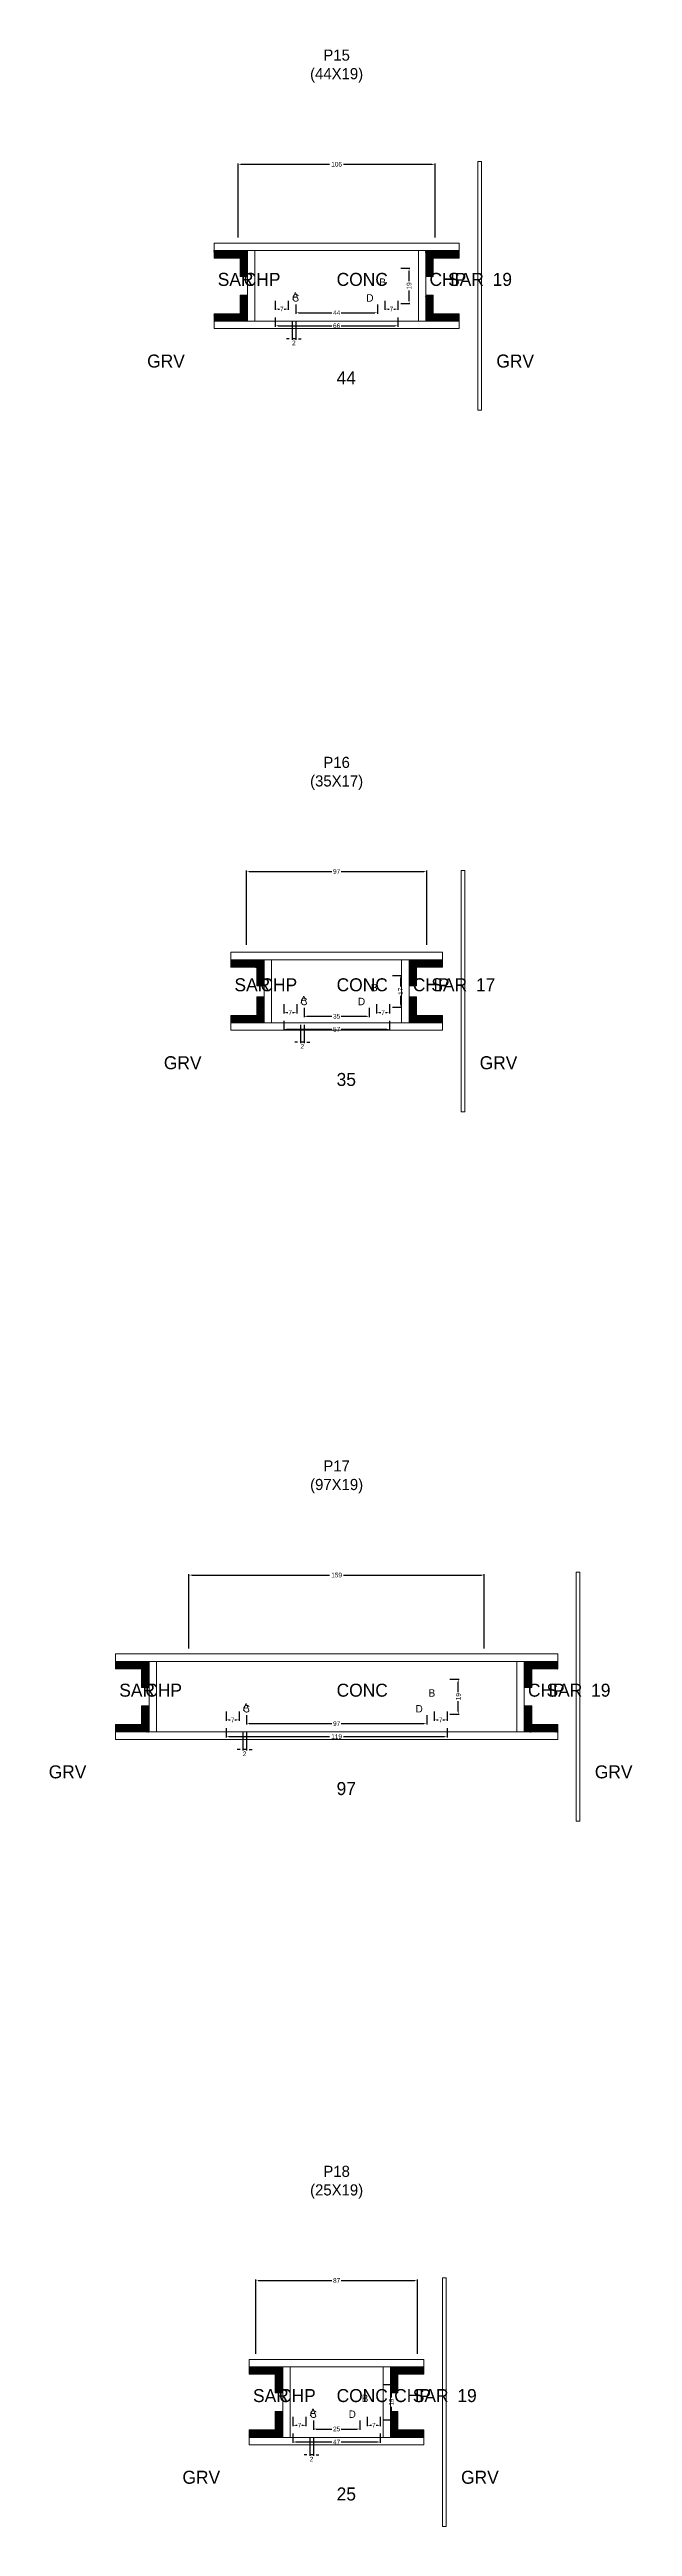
# Model space of a CAD drawing. Header units: centimetres. Extents: x -10500 to 4102, y -9886 to 295.
# Drawn here: x -155 to 159, y -6387 to -5053 of the extents above; entities that cross this region are included whole.
import ezdxf

# ---------------------------------------------------------------- set-up
doc = ezdxf.new("R2010")
doc.units = ezdxf.units.CM
for name, color, linetype in [('COTA', 241, 'Continuous'), ('Hachura', 251, 'Continuous'), ('NOMENCLATURA', 7, 'Continuous'), ('SARRAFO', 251, 'Continuous'), ('Texto Seção', 7, 'Continuous')]:
    doc.layers.add(name, color=color, linetype=linetype)
doc.dimstyles.new('cotax2', dxfattribs={"dimtxt": 2.5, "dimasz": 1.5, "dimexe": 0.5, "dimexo": 0.5, "dimgap": 0.5, "dimtad": 1, "dimcen": 2.5, "dimazin": 3, "dimtfac": 1, "dimtmove": 0, "dimatfit": 3})

msp = doc.modelspace()

# ---------------------------------------------------------------- texts
at = {"layer": 'NOMENCLATURA'}
for s, p in [('B', (23, -5180)), ('A', (-24, -5187.5)), ('C', (-24, -5188.5)), ('D', (16, -5188.5)), ('A', (-19.5, -5566.5)), ('C', (-19.5, -5567.5)), ('D', (11.5, -5567.5)), ('B', (18.5, -5560)), ('B', (49.5, -5940)), ('A', (-50.5, -5947.5)), ('C', (-50.5, -5948.5)), ('D', (42.5, -5948.5)), ('A', (-14.5, -6327.5)), ('C', (-14.5, -6328.5)), ('D', (6.5, -6328.5)), ('B', (13.5, -6320))]:
    msp.add_text(s, height=4, dxfattribs=at).set_placement(p)
at = {"layer": 'NOMENCLATURA', "char_height": 6, "attachment_point": 8}
for s, insert in [('P15\\P(44X19)', (0, -5070.5)), ('P16\\P(35X17)', (0, -5451.5)), ('P17\\P(97X19)', (0, -5830.5)), ('P18\\P(25X19)', (0, -6210.5))]:
    msp.add_mtext(s, dxfattribs=dict(at, insert=insert))
at = {"layer": 'Texto Seção'}
for s, p in [('SAR', (-64, -5180)), ('CHP', (-50, -5180)), ('CONC', (0, -5180)), ('CHP', (50, -5180)), ('SAR', (60, -5180)), ('19', (84, -5180)), ('GRV', (-102, -5224)), ('GRV', (86, -5224)), ('44', (0, -5233)), ('SAR', (-55, -5560)), ('CHP', (-41, -5560)), ('CONC', (0, -5560)), ('CHP', (41, -5560)), ('SAR', (51, -5560)), ('17', (75, -5560)), ('GRV', (-93, -5602)), ('35', (0, -5611)), ('GRV', (77, -5602)), ('SAR', (-117, -5940)), ('CHP', (-103, -5940)), ('CONC', (0, -5940)), ('CHP', (103, -5940)), ('SAR', (113, -5940)), ('19', (137, -5940)), ('GRV', (-155, -5984)), ('GRV', (139, -5984)), ('97', (0, -5993)), ('SAR', (-45, -6320)), ('CHP', (-31, -6320)), ('CONC', (0, -6320)), ('CHP', (31, -6320)), ('SAR', (41, -6320)), ('19', (65, -6320)), ('GRV', (-83, -6364)), ('GRV', (67, -6364)), ('25', (0, -6373))]:
    msp.add_text(s, height=7, dxfattribs=at).set_placement(p)

# ---------------------------------------------------------------- blocks, each defined once
blk = doc.blocks.new('_CLOSEDFILLED')
at = {"color": 0, "linetype": 'BYBLOCK'}
blk.add_solid([(-1, 0.16), (0, 0), (-1, -0.16)], dxfattribs=at)
blk = doc.blocks.new('*D456')
for p, q in [((-23.5, -6337), (-23.5, -6342)), ((23.5, -6337), (23.5, -6342)), ((-22, -6341.5), (-2.5, -6341.5)), ((2.5, -6341.5), (22, -6341.5))]:
    blk.add_line(p, q)
at = {"layer": 'Defpoints'}
for p in [(-23.5, -6336.5), (23.5, -6336.5), (-23.5, -6341.5)]:
    blk.add_point(p, dxfattribs=at)
at = {"layer": 'COTA', "xscale": 1.5, "yscale": 1.5, "rotation": 180}
blk.add_blockref('_CLOSEDFILLED', (-23.5, -6341.5), dxfattribs=at)
at = {"layer": 'COTA', "xscale": 1.5, "yscale": 1.5}
blk.add_blockref('_CLOSEDFILLED', (23.5, -6341.5), dxfattribs=at)
at = {"layer": 'COTA', "insert": (0, -6341.5), "char_height": 2.5, "attachment_point": 5}
blk.add_mtext('47', dxfattribs=at)
blk = doc.blocks.new('*D457')
for p, q in [((-12.5, -6330), (-12.5, -6335)), ((-11, -6334.5), (-2.5, -6334.5)), ((2.5, -6334.5), (11, -6334.5)), ((12.5, -6330), (12.5, -6335))]:
    blk.add_line(p, q)
at = {"layer": 'Defpoints'}
for p in [(-12.5, -6329.5), (-12.5, -6334.5), (12.5, -6329.5)]:
    blk.add_point(p, dxfattribs=at)
at = {"layer": 'COTA', "xscale": 1.5, "yscale": 1.5, "rotation": 180}
blk.add_blockref('_CLOSEDFILLED', (-12.5, -6334.5), dxfattribs=at)
at = {"layer": 'COTA', "xscale": 1.5, "yscale": 1.5}
blk.add_blockref('_CLOSEDFILLED', (12.5, -6334.5), dxfattribs=at)
at = {"layer": 'COTA', "insert": (0, -6334.5), "char_height": 2.5, "attachment_point": 5}
blk.add_mtext('25', dxfattribs=at)
blk = doc.blocks.new('*D458')
for p, q in [((25, -6310.5), (30, -6310.5)), ((29.5, -6317.5), (29.5, -6312)), ((29.5, -6328), (29.5, -6322.5)), ((25, -6329.5), (30, -6329.5))]:
    blk.add_line(p, q)
at = {"layer": 'Defpoints'}
for p in [(24.5, -6310.5), (24.5, -6329.5), (29.5, -6329.5)]:
    blk.add_point(p, dxfattribs=at)
at = {"layer": 'COTA', "xscale": 1.5, "yscale": 1.5}
for p, rotation in [((29.5, -6310.5), 90), ((29.5, -6329.5), 270)]:
    blk.add_blockref('_CLOSEDFILLED', p, dxfattribs=dict(at, rotation=rotation))
at = {"layer": 'COTA', "insert": (29.5, -6320), "char_height": 2.5, "attachment_point": 5, "rotation": 90}
blk.add_mtext('19', dxfattribs=at)
blk = doc.blocks.new('*D459')
for p, q in [((-23.5, -6328), (-23.5, -6333)), ((-22, -6332.5), (-21.25, -6332.5)), ((-18.75, -6332.5), (-18, -6332.5)), ((-16.5, -6328), (-16.5, -6333))]:
    blk.add_line(p, q)
at = {"layer": 'Defpoints'}
for p in [(-23.5, -6327.5), (-23.5, -6332.5), (-16.5, -6327.5)]:
    blk.add_point(p, dxfattribs=at)
at = {"layer": 'COTA', "xscale": 1.5, "yscale": 1.5, "rotation": 180}
blk.add_blockref('_CLOSEDFILLED', (-23.5, -6332.5), dxfattribs=at)
at = {"layer": 'COTA', "xscale": 1.5, "yscale": 1.5}
blk.add_blockref('_CLOSEDFILLED', (-16.5, -6332.5), dxfattribs=at)
at = {"layer": 'COTA', "insert": (-20, -6332.5), "char_height": 2.5, "attachment_point": 5}
blk.add_mtext('7', dxfattribs=at)
blk = doc.blocks.new('*D460')
for p, q in [((16.5, -6328), (16.5, -6333)), ((18, -6332.5), (18.75, -6332.5)), ((21.25, -6332.5), (22, -6332.5)), ((23.5, -6328), (23.5, -6333))]:
    blk.add_line(p, q)
at = {"layer": 'Defpoints'}
for p in [(16.5, -6327.5), (16.5, -6332.5), (23.5, -6327.5)]:
    blk.add_point(p, dxfattribs=at)
at = {"layer": 'COTA', "xscale": 1.5, "yscale": 1.5, "rotation": 180}
blk.add_blockref('_CLOSEDFILLED', (16.5, -6332.5), dxfattribs=at)
at = {"layer": 'COTA', "xscale": 1.5, "yscale": 1.5}
blk.add_blockref('_CLOSEDFILLED', (23.5, -6332.5), dxfattribs=at)
at = {"layer": 'COTA', "insert": (20, -6332.5), "char_height": 2.5, "attachment_point": 5}
blk.add_mtext('7', dxfattribs=at)
blk = doc.blocks.new('*D461')
for p, q in [((-43.5, -6294), (-43.5, -6254)), ((-42, -6254.5), (-2.5, -6254.5)), ((2.5, -6254.5), (42, -6254.5)), ((43.5, -6294), (43.5, -6254))]:
    blk.add_line(p, q)
at = {"layer": 'Defpoints'}
for p in [(-43.5, -6254.5), (-43.5, -6294.5), (43.5, -6294.5)]:
    blk.add_point(p, dxfattribs=at)
at = {"layer": 'COTA', "xscale": 1.5, "yscale": 1.5, "rotation": 180}
blk.add_blockref('_CLOSEDFILLED', (-43.5, -6254.5), dxfattribs=at)
at = {"layer": 'COTA', "xscale": 1.5, "yscale": 1.5}
blk.add_blockref('_CLOSEDFILLED', (43.5, -6254.5), dxfattribs=at)
at = {"layer": 'COTA', "insert": (0, -6254.5), "char_height": 2.5, "attachment_point": 5}
blk.add_mtext('87', dxfattribs=at)
blk = doc.blocks.new('*D430')
for p, q in [((-59.5, -5957), (-59.5, -5962)), ((-58, -5961.5), (-3.75, -5961.5)), ((3.75, -5961.5), (58, -5961.5)), ((59.5, -5957), (59.5, -5962))]:
    blk.add_line(p, q)
at = {"layer": 'Defpoints'}
for p in [(-59.5, -5956.5), (-59.5, -5961.5), (59.5, -5956.5)]:
    blk.add_point(p, dxfattribs=at)
at = {"layer": 'COTA', "xscale": 1.5, "yscale": 1.5, "rotation": 180}
blk.add_blockref('_CLOSEDFILLED', (-59.5, -5961.5), dxfattribs=at)
at = {"layer": 'COTA', "xscale": 1.5, "yscale": 1.5}
blk.add_blockref('_CLOSEDFILLED', (59.5, -5961.5), dxfattribs=at)
at = {"layer": 'COTA', "insert": (0, -5961.5), "char_height": 2.5, "attachment_point": 5}
blk.add_mtext('119', dxfattribs=at)
blk = doc.blocks.new('*D431')
for p, q in [((-48.5, -5950), (-48.5, -5955)), ((48.5, -5950), (48.5, -5955)), ((-47, -5954.5), (-2.5, -5954.5)), ((2.5, -5954.5), (47, -5954.5))]:
    blk.add_line(p, q)
at = {"layer": 'Defpoints'}
for p in [(-48.5, -5949.5), (48.5, -5949.5), (-48.5, -5954.5)]:
    blk.add_point(p, dxfattribs=at)
at = {"layer": 'COTA', "xscale": 1.5, "yscale": 1.5, "rotation": 180}
blk.add_blockref('_CLOSEDFILLED', (-48.5, -5954.5), dxfattribs=at)
at = {"layer": 'COTA', "xscale": 1.5, "yscale": 1.5}
blk.add_blockref('_CLOSEDFILLED', (48.5, -5954.5), dxfattribs=at)
at = {"layer": 'COTA', "insert": (0, -5954.5), "char_height": 2.5, "attachment_point": 5}
blk.add_mtext('97', dxfattribs=at)
blk = doc.blocks.new('*D432')
for p, q in [((61, -5930.5), (66, -5930.5)), ((65.5, -5937.5), (65.5, -5932)), ((61, -5949.5), (66, -5949.5)), ((65.5, -5948), (65.5, -5942.5))]:
    blk.add_line(p, q)
at = {"layer": 'Defpoints'}
for p in [(60.5, -5930.5), (60.5, -5949.5), (65.5, -5949.5)]:
    blk.add_point(p, dxfattribs=at)
at = {"layer": 'COTA', "xscale": 1.5, "yscale": 1.5}
for p, rotation in [((65.5, -5930.5), 90), ((65.5, -5949.5), 270)]:
    blk.add_blockref('_CLOSEDFILLED', p, dxfattribs=dict(at, rotation=rotation))
at = {"layer": 'COTA', "insert": (65.5, -5940), "char_height": 2.5, "attachment_point": 5, "rotation": 90}
blk.add_mtext('19', dxfattribs=at)
blk = doc.blocks.new('*D433')
for p, q in [((-59.5, -5948), (-59.5, -5953)), ((-52.5, -5948), (-52.5, -5953)), ((-58, -5952.5), (-57.25, -5952.5)), ((-54.75, -5952.5), (-54, -5952.5))]:
    blk.add_line(p, q)
at = {"layer": 'Defpoints'}
for p in [(-59.5, -5947.5), (-52.5, -5947.5), (-59.5, -5952.5)]:
    blk.add_point(p, dxfattribs=at)
at = {"layer": 'COTA', "xscale": 1.5, "yscale": 1.5, "rotation": 180}
blk.add_blockref('_CLOSEDFILLED', (-59.5, -5952.5), dxfattribs=at)
at = {"layer": 'COTA', "xscale": 1.5, "yscale": 1.5}
blk.add_blockref('_CLOSEDFILLED', (-52.5, -5952.5), dxfattribs=at)
at = {"layer": 'COTA', "insert": (-56, -5952.5), "char_height": 2.5, "attachment_point": 5}
blk.add_mtext('7', dxfattribs=at)
blk = doc.blocks.new('*D434')
for p, q in [((52.5, -5948), (52.5, -5953)), ((59.5, -5948), (59.5, -5953)), ((54, -5952.5), (54.75, -5952.5)), ((57.25, -5952.5), (58, -5952.5))]:
    blk.add_line(p, q)
at = {"layer": 'Defpoints'}
for p in [(52.5, -5947.5), (59.5, -5947.5), (52.5, -5952.5)]:
    blk.add_point(p, dxfattribs=at)
at = {"layer": 'COTA', "xscale": 1.5, "yscale": 1.5, "rotation": 180}
blk.add_blockref('_CLOSEDFILLED', (52.5, -5952.5), dxfattribs=at)
at = {"layer": 'COTA', "xscale": 1.5, "yscale": 1.5}
blk.add_blockref('_CLOSEDFILLED', (59.5, -5952.5), dxfattribs=at)
at = {"layer": 'COTA', "insert": (56, -5952.5), "char_height": 2.5, "attachment_point": 5}
blk.add_mtext('7', dxfattribs=at)
blk = doc.blocks.new('*D435')
for p, q in [((-79.5, -5914), (-79.5, -5874)), ((-78, -5874.5), (-3.75, -5874.5)), ((3.75, -5874.5), (78, -5874.5)), ((79.5, -5914), (79.5, -5874))]:
    blk.add_line(p, q)
at = {"layer": 'Defpoints'}
for p in [(-79.5, -5874.5), (-79.5, -5914.5), (79.5, -5914.5)]:
    blk.add_point(p, dxfattribs=at)
at = {"layer": 'COTA', "xscale": 1.5, "yscale": 1.5, "rotation": 180}
blk.add_blockref('_CLOSEDFILLED', (-79.5, -5874.5), dxfattribs=at)
at = {"layer": 'COTA', "xscale": 1.5, "yscale": 1.5}
blk.add_blockref('_CLOSEDFILLED', (79.5, -5874.5), dxfattribs=at)
at = {"layer": 'COTA', "insert": (0, -5874.5), "char_height": 2.5, "attachment_point": 5}
blk.add_mtext('159', dxfattribs=at)
blk = doc.blocks.new('*D404')
for p, q in [((-28.5, -5576), (-28.5, -5581)), ((28.5, -5576), (28.5, -5581)), ((-27, -5580.5), (-2.5, -5580.5)), ((2.5, -5580.5), (27, -5580.5))]:
    blk.add_line(p, q)
at = {"layer": 'Defpoints'}
for p in [(-28.5, -5575.5), (28.5, -5575.5), (-28.5, -5580.5)]:
    blk.add_point(p, dxfattribs=at)
at = {"layer": 'COTA', "xscale": 1.5, "yscale": 1.5, "rotation": 180}
blk.add_blockref('_CLOSEDFILLED', (-28.5, -5580.5), dxfattribs=at)
at = {"layer": 'COTA', "xscale": 1.5, "yscale": 1.5}
blk.add_blockref('_CLOSEDFILLED', (28.5, -5580.5), dxfattribs=at)
at = {"layer": 'COTA', "insert": (0, -5580.5), "char_height": 2.5, "attachment_point": 5}
blk.add_mtext('57', dxfattribs=at)
blk = doc.blocks.new('*D405')
for p, q in [((-17.5, -5569), (-17.5, -5574)), ((-16, -5573.5), (-2.5, -5573.5)), ((2.5, -5573.5), (16, -5573.5)), ((17.5, -5569), (17.5, -5574))]:
    blk.add_line(p, q)
at = {"layer": 'Defpoints'}
for p in [(-17.5, -5568.5), (-17.5, -5573.5), (17.5, -5568.5)]:
    blk.add_point(p, dxfattribs=at)
at = {"layer": 'COTA', "xscale": 1.5, "yscale": 1.5, "rotation": 180}
blk.add_blockref('_CLOSEDFILLED', (-17.5, -5573.5), dxfattribs=at)
at = {"layer": 'COTA', "xscale": 1.5, "yscale": 1.5}
blk.add_blockref('_CLOSEDFILLED', (17.5, -5573.5), dxfattribs=at)
at = {"layer": 'COTA', "insert": (0, -5573.5), "char_height": 2.5, "attachment_point": 5}
blk.add_mtext('35', dxfattribs=at)
blk = doc.blocks.new('*D406')
for p, q in [((30, -5551.5), (35, -5551.5)), ((34.5, -5557.5), (34.5, -5553)), ((34.5, -5567), (34.5, -5562.5)), ((30, -5568.5), (35, -5568.5))]:
    blk.add_line(p, q)
at = {"layer": 'Defpoints'}
for p in [(29.5, -5551.5), (29.5, -5568.5), (34.5, -5568.5)]:
    blk.add_point(p, dxfattribs=at)
at = {"layer": 'COTA', "xscale": 1.5, "yscale": 1.5}
for p, rotation in [((34.5, -5551.5), 90), ((34.5, -5568.5), 270)]:
    blk.add_blockref('_CLOSEDFILLED', p, dxfattribs=dict(at, rotation=rotation))
at = {"layer": 'COTA', "insert": (34.5, -5560), "char_height": 2.5, "attachment_point": 5, "rotation": 90}
blk.add_mtext('17', dxfattribs=at)
blk = doc.blocks.new('*D407')
for p, q in [((-28.5, -5567), (-28.5, -5572)), ((-27, -5571.5), (-26.25, -5571.5)), ((-23.75, -5571.5), (-23, -5571.5)), ((-21.5, -5567), (-21.5, -5572))]:
    blk.add_line(p, q)
at = {"layer": 'Defpoints'}
for p in [(-28.5, -5566.5), (-28.5, -5571.5), (-21.5, -5566.5)]:
    blk.add_point(p, dxfattribs=at)
at = {"layer": 'COTA', "xscale": 1.5, "yscale": 1.5, "rotation": 180}
blk.add_blockref('_CLOSEDFILLED', (-28.5, -5571.5), dxfattribs=at)
at = {"layer": 'COTA', "xscale": 1.5, "yscale": 1.5}
blk.add_blockref('_CLOSEDFILLED', (-21.5, -5571.5), dxfattribs=at)
at = {"layer": 'COTA', "insert": (-25, -5571.5), "char_height": 2.5, "attachment_point": 5}
blk.add_mtext('7', dxfattribs=at)
blk = doc.blocks.new('*D408')
for p, q in [((21.5, -5567), (21.5, -5572)), ((23, -5571.5), (23.75, -5571.5)), ((26.25, -5571.5), (27, -5571.5)), ((28.5, -5567), (28.5, -5572))]:
    blk.add_line(p, q)
at = {"layer": 'Defpoints'}
for p in [(21.5, -5566.5), (21.5, -5571.5), (28.5, -5566.5)]:
    blk.add_point(p, dxfattribs=at)
at = {"layer": 'COTA', "xscale": 1.5, "yscale": 1.5, "rotation": 180}
blk.add_blockref('_CLOSEDFILLED', (21.5, -5571.5), dxfattribs=at)
at = {"layer": 'COTA', "xscale": 1.5, "yscale": 1.5}
blk.add_blockref('_CLOSEDFILLED', (28.5, -5571.5), dxfattribs=at)
at = {"layer": 'COTA', "insert": (25, -5571.5), "char_height": 2.5, "attachment_point": 5}
blk.add_mtext('7', dxfattribs=at)
blk = doc.blocks.new('*D409')
for p, q in [((-48.5, -5535), (-48.5, -5495)), ((-47, -5495.5), (-2.5, -5495.5)), ((2.5, -5495.5), (47, -5495.5)), ((48.5, -5535), (48.5, -5495))]:
    blk.add_line(p, q)
at = {"layer": 'Defpoints'}
for p in [(-48.5, -5495.5), (-48.5, -5535.5), (48.5, -5535.5)]:
    blk.add_point(p, dxfattribs=at)
at = {"layer": 'COTA', "xscale": 1.5, "yscale": 1.5, "rotation": 180}
blk.add_blockref('_CLOSEDFILLED', (-48.5, -5495.5), dxfattribs=at)
at = {"layer": 'COTA', "xscale": 1.5, "yscale": 1.5}
blk.add_blockref('_CLOSEDFILLED', (48.5, -5495.5), dxfattribs=at)
at = {"layer": 'COTA', "insert": (0, -5495.5), "char_height": 2.5, "attachment_point": 5}
blk.add_mtext('97', dxfattribs=at)
blk = doc.blocks.new('*D378')
for p, q in [((-33, -5197), (-33, -5202)), ((-31.5, -5201.5), (-2.5, -5201.5)), ((2.5, -5201.5), (31.5, -5201.5)), ((33, -5197), (33, -5202))]:
    blk.add_line(p, q)
at = {"layer": 'Defpoints'}
for p in [(-33, -5196.5), (-33, -5201.5), (33, -5196.5)]:
    blk.add_point(p, dxfattribs=at)
at = {"layer": 'COTA', "xscale": 1.5, "yscale": 1.5, "rotation": 180}
blk.add_blockref('_CLOSEDFILLED', (-33, -5201.5), dxfattribs=at)
at = {"layer": 'COTA', "xscale": 1.5, "yscale": 1.5}
blk.add_blockref('_CLOSEDFILLED', (33, -5201.5), dxfattribs=at)
at = {"layer": 'COTA', "insert": (0, -5201.5), "char_height": 2.5, "attachment_point": 5}
blk.add_mtext('66', dxfattribs=at)
blk = doc.blocks.new('*D379')
for p, q in [((-22, -5190), (-22, -5195)), ((22, -5190), (22, -5195)), ((-20.5, -5194.5), (-2.5, -5194.5)), ((2.5, -5194.5), (20.5, -5194.5))]:
    blk.add_line(p, q)
at = {"layer": 'Defpoints'}
for p in [(-22, -5189.5), (22, -5189.5), (-22, -5194.5)]:
    blk.add_point(p, dxfattribs=at)
at = {"layer": 'COTA', "xscale": 1.5, "yscale": 1.5, "rotation": 180}
blk.add_blockref('_CLOSEDFILLED', (-22, -5194.5), dxfattribs=at)
at = {"layer": 'COTA', "xscale": 1.5, "yscale": 1.5}
blk.add_blockref('_CLOSEDFILLED', (22, -5194.5), dxfattribs=at)
at = {"layer": 'COTA', "insert": (0, -5194.5), "char_height": 2.5, "attachment_point": 5}
blk.add_mtext('44', dxfattribs=at)
blk = doc.blocks.new('*D380')
for p, q in [((34.5, -5170.5), (39.5, -5170.5)), ((39, -5177.5), (39, -5172)), ((34.5, -5189.5), (39.5, -5189.5)), ((39, -5188), (39, -5182.5))]:
    blk.add_line(p, q)
at = {"layer": 'Defpoints'}
for p in [(34, -5170.5), (34, -5189.5), (39, -5189.5)]:
    blk.add_point(p, dxfattribs=at)
at = {"layer": 'COTA', "xscale": 1.5, "yscale": 1.5}
for p, rotation in [((39, -5170.5), 90), ((39, -5189.5), 270)]:
    blk.add_blockref('_CLOSEDFILLED', p, dxfattribs=dict(at, rotation=rotation))
at = {"layer": 'COTA', "insert": (39, -5180), "char_height": 2.5, "attachment_point": 5, "rotation": 90}
blk.add_mtext('19', dxfattribs=at)
blk = doc.blocks.new('*D381')
for p, q in [((-33, -5188), (-33, -5193)), ((-26, -5188), (-26, -5193)), ((-31.5, -5192.5), (-30.75, -5192.5)), ((-28.25, -5192.5), (-27.5, -5192.5))]:
    blk.add_line(p, q)
at = {"layer": 'Defpoints'}
for p in [(-33, -5187.5), (-26, -5187.5), (-33, -5192.5)]:
    blk.add_point(p, dxfattribs=at)
at = {"layer": 'COTA', "xscale": 1.5, "yscale": 1.5, "rotation": 180}
blk.add_blockref('_CLOSEDFILLED', (-33, -5192.5), dxfattribs=at)
at = {"layer": 'COTA', "xscale": 1.5, "yscale": 1.5}
blk.add_blockref('_CLOSEDFILLED', (-26, -5192.5), dxfattribs=at)
at = {"layer": 'COTA', "insert": (-29.5, -5192.5), "char_height": 2.5, "attachment_point": 5}
blk.add_mtext('7', dxfattribs=at)
blk = doc.blocks.new('*D382')
for p, q in [((26, -5188), (26, -5193)), ((33, -5188), (33, -5193)), ((27.5, -5192.5), (28.25, -5192.5)), ((30.75, -5192.5), (31.5, -5192.5))]:
    blk.add_line(p, q)
at = {"layer": 'Defpoints'}
for p in [(26, -5187.5), (33, -5187.5), (26, -5192.5)]:
    blk.add_point(p, dxfattribs=at)
at = {"layer": 'COTA', "xscale": 1.5, "yscale": 1.5, "rotation": 180}
blk.add_blockref('_CLOSEDFILLED', (26, -5192.5), dxfattribs=at)
at = {"layer": 'COTA', "xscale": 1.5, "yscale": 1.5}
blk.add_blockref('_CLOSEDFILLED', (33, -5192.5), dxfattribs=at)
at = {"layer": 'COTA', "insert": (29.5, -5192.5), "char_height": 2.5, "attachment_point": 5}
blk.add_mtext('7', dxfattribs=at)
blk = doc.blocks.new('*D383')
for p, q in [((-53, -5154), (-53, -5114)), ((-51.5, -5114.5), (-3.75, -5114.5)), ((3.75, -5114.5), (51.5, -5114.5)), ((53, -5154), (53, -5114))]:
    blk.add_line(p, q)
at = {"layer": 'Defpoints'}
for p in [(-53, -5114.5), (-53, -5154.5), (53, -5154.5)]:
    blk.add_point(p, dxfattribs=at)
at = {"layer": 'COTA', "xscale": 1.5, "yscale": 1.5, "rotation": 180}
blk.add_blockref('_CLOSEDFILLED', (-53, -5114.5), dxfattribs=at)
at = {"layer": 'COTA', "xscale": 1.5, "yscale": 1.5}
blk.add_blockref('_CLOSEDFILLED', (53, -5114.5), dxfattribs=at)
at = {"layer": 'COTA', "insert": (0, -5114.5), "char_height": 2.5, "attachment_point": 5}
blk.add_mtext('106', dxfattribs=at)

# ---------------------------------------------------------------- dimensions: what is measured, and where the dimension line sits
at = {"layer": 'COTA'}
for base, p1, p2, picture, middle in [((-53, -5114.5), (-53, -5154.5), (53, -5154.5), '*D383', (0, -5114.5)), ((-33, -5192.5), (-33, -5187.5), (-26, -5187.5), '*D381', (-29.5, -5192.5)), ((-22, -5194.5), (-22, -5189.5), (22, -5189.5), '*D379', (0, -5194.5)), ((26, -5192.5), (26, -5187.5), (33, -5187.5), '*D382', (29.5, -5192.5)), ((-33, -5201.5), (-33, -5196.5), (33, -5196.5), '*D378', (0, -5201.5)), ((-48.5, -5495.5), (-48.5, -5535.5), (48.5, -5535.5), '*D409', (0, -5495.5)), ((-28.5, -5571.5), (-28.5, -5566.5), (-21.5, -5566.5), '*D407', (-25, -5571.5)), ((-28.5, -5580.5), (-28.5, -5575.5), (28.5, -5575.5), '*D404', (0, -5580.5)), ((-17.5, -5573.5), (-17.5, -5568.5), (17.5, -5568.5), '*D405', (0, -5573.5)), ((21.5, -5571.5), (21.5, -5566.5), (28.5, -5566.5), '*D408', (25, -5571.5)), ((-79.5, -5874.5), (-79.5, -5914.5), (79.5, -5914.5), '*D435', (0, -5874.5)), ((-59.5, -5952.5), (-59.5, -5947.5), (-52.5, -5947.5), '*D433', (-56, -5952.5)), ((-48.5, -5954.5), (-48.5, -5949.5), (48.5, -5949.5), '*D431', (0, -5954.5)), ((52.5, -5952.5), (52.5, -5947.5), (59.5, -5947.5), '*D434', (56, -5952.5)), ((-59.5, -5961.5), (-59.5, -5956.5), (59.5, -5956.5), '*D430', (0, -5961.5)), ((-43.5, -6254.5), (-43.5, -6294.5), (43.5, -6294.5), '*D461', (0, -6254.5)), ((-23.5, -6332.5), (-23.5, -6327.5), (-16.5, -6327.5), '*D459', (-20, -6332.5)), ((-23.5, -6341.5), (-23.5, -6336.5), (23.5, -6336.5), '*D456', (0, -6341.5)), ((-12.5, -6334.5), (-12.5, -6329.5), (12.5, -6329.5), '*D457', (0, -6334.5)), ((16.5, -6332.5), (16.5, -6327.5), (23.5, -6327.5), '*D460', (20, -6332.5))]:
    dim = msp.add_linear_dim(base=base, p1=p1, p2=p2, dimstyle='cotax2', dxfattribs=at)
    dim.commit()
    dim.dimension.update_dxf_attribs({"geometry": picture, "text_midpoint": middle})
for base, p1, p2, picture, middle in [((39, -5189.5), (34, -5189.5), (34, -5170.5), '*D380', (39, -5180)), ((34.5, -5568.5), (29.5, -5568.5), (29.5, -5551.5), '*D406', (34.5, -5560)), ((65.5, -5949.5), (60.5, -5949.5), (60.5, -5930.5), '*D432', (65.5, -5940)), ((29.5, -6329.5), (24.5, -6329.5), (24.5, -6310.5), '*D458', (29.5, -6320))]:
    dim = msp.add_linear_dim(base=base, p1=p1, p2=p2, angle=90, dimstyle='cotax2', dxfattribs=at)
    dim.commit()
    dim.dimension.update_dxf_attribs({"geometry": picture, "text_midpoint": middle})
for base, p1, p2 in [((-22, -5208.5), (-22, -5198.5), (-24, -5198.5)), ((-17.5, -5587.5), (-17.5, -5577.5), (-19.5, -5577.5)), ((-48.5, -5968.5), (-48.5, -5958.5), (-50.5, -5958.5)), ((-12.5, -6348.5), (-12.5, -6338.5), (-14.5, -6338.5))]:
    msp.add_linear_dim(base=base, p1=p1, p2=p2, dimstyle='cotax2', dxfattribs=at).render()

# ---------------------------------------------------------------- hatches: boundary and pattern name
at = {"layer": 'SARRAFO'}
h = msp.add_hatch(dxfattribs=at)
h.set_pattern_fill('SOLID', scale=2)
h.paths.add_polyline_path([(-66, -5165), (-52, -5165), (-52, -5161), (-66, -5161)])
h = msp.add_hatch(dxfattribs=at)
h.set_pattern_fill('SOLID', scale=2)
h.paths.add_polyline_path([(-52, -5175), (-48, -5175), (-48, -5161), (-52, -5161)])
h = msp.add_hatch(dxfattribs=at)
h.set_pattern_fill('SOLID', scale=2)
h.paths.add_polyline_path([(48, -5175), (52, -5175), (52, -5161), (48, -5161)])
h = msp.add_hatch(dxfattribs=at)
h.set_pattern_fill('SOLID', scale=2)
h.paths.add_polyline_path([(52, -5165), (66, -5165), (66, -5161), (52, -5161)])
h = msp.add_hatch(dxfattribs=at)
h.set_pattern_fill('SOLID', scale=2)
h.paths.add_polyline_path([(-52, -5199), (-48, -5199), (-48, -5185), (-52, -5185)])
h = msp.add_hatch(dxfattribs=at)
h.set_pattern_fill('SOLID', scale=2)
h.paths.add_polyline_path([(48, -5199), (52, -5199), (52, -5185), (48, -5185)])
h = msp.add_hatch(dxfattribs=at)
h.set_pattern_fill('SOLID', scale=2)
h.paths.add_polyline_path([(-66, -5199), (-52, -5199), (-52, -5195), (-66, -5195)])
h = msp.add_hatch(dxfattribs=at)
h.set_pattern_fill('SOLID', scale=2)
h.paths.add_polyline_path([(52, -5199), (66, -5199), (66, -5195), (52, -5195)])
h = msp.add_hatch(dxfattribs=at)
h.set_pattern_fill('SOLID', scale=2)
h.paths.add_polyline_path([(-57, -5547), (-43, -5547), (-43, -5543), (-57, -5543)])
h = msp.add_hatch(dxfattribs=at)
h.set_pattern_fill('SOLID', scale=2)
h.paths.add_polyline_path([(-43, -5557), (-39, -5557), (-39, -5543), (-43, -5543)])
h = msp.add_hatch(dxfattribs=at)
h.set_pattern_fill('SOLID', scale=2)
h.paths.add_polyline_path([(39, -5557), (43, -5557), (43, -5543), (39, -5543)])
h = msp.add_hatch(dxfattribs=at)
h.set_pattern_fill('SOLID', scale=2)
h.paths.add_polyline_path([(43, -5547), (57, -5547), (57, -5543), (43, -5543)])
h = msp.add_hatch(dxfattribs=at)
h.set_pattern_fill('SOLID', scale=2)
h.paths.add_polyline_path([(-43, -5577), (-39, -5577), (-39, -5563), (-43, -5563)])
h = msp.add_hatch(dxfattribs=at)
h.set_pattern_fill('SOLID', scale=2)
h.paths.add_polyline_path([(39, -5577), (43, -5577), (43, -5563), (39, -5563)])
h = msp.add_hatch(dxfattribs=at)
h.set_pattern_fill('SOLID', scale=2)
h.paths.add_polyline_path([(-57, -5577), (-43, -5577), (-43, -5573), (-57, -5573)])
h = msp.add_hatch(dxfattribs=at)
h.set_pattern_fill('SOLID', scale=2)
h.paths.add_polyline_path([(43, -5577), (57, -5577), (57, -5573), (43, -5573)])
h = msp.add_hatch(dxfattribs=at)
h.set_pattern_fill('SOLID', scale=2)
h.paths.add_polyline_path([(-119, -5925), (-105, -5925), (-105, -5921), (-119, -5921)])
h = msp.add_hatch(dxfattribs=at)
h.set_pattern_fill('SOLID', scale=2)
h.paths.add_polyline_path([(-105, -5935), (-101, -5935), (-101, -5921), (-105, -5921)])
h = msp.add_hatch(dxfattribs=at)
h.set_pattern_fill('SOLID', scale=2)
h.paths.add_polyline_path([(101, -5935), (105, -5935), (105, -5921), (101, -5921)])
h = msp.add_hatch(dxfattribs=at)
h.set_pattern_fill('SOLID', scale=2)
h.paths.add_polyline_path([(105, -5925), (119, -5925), (119, -5921), (105, -5921)])
h = msp.add_hatch(dxfattribs=at)
h.set_pattern_fill('SOLID', scale=2)
h.paths.add_polyline_path([(-105, -5959), (-101, -5959), (-101, -5945), (-105, -5945)])
h = msp.add_hatch(dxfattribs=at)
h.set_pattern_fill('SOLID', scale=2)
h.paths.add_polyline_path([(101, -5959), (105, -5959), (105, -5945), (101, -5945)])
h = msp.add_hatch(dxfattribs=at)
h.set_pattern_fill('SOLID', scale=2)
h.paths.add_polyline_path([(-119, -5959), (-105, -5959), (-105, -5955), (-119, -5955)])
h = msp.add_hatch(dxfattribs=at)
h.set_pattern_fill('SOLID', scale=2)
h.paths.add_polyline_path([(105, -5959), (119, -5959), (119, -5955), (105, -5955)])
h = msp.add_hatch(dxfattribs=at)
h.set_pattern_fill('SOLID', scale=2)
h.paths.add_polyline_path([(-47, -6305), (-33, -6305), (-33, -6301), (-47, -6301)])
h = msp.add_hatch(dxfattribs=at)
h.set_pattern_fill('SOLID', scale=2)
h.paths.add_polyline_path([(-33, -6315), (-29, -6315), (-29, -6301), (-33, -6301)])
h = msp.add_hatch(dxfattribs=at)
h.set_pattern_fill('SOLID', scale=2)
h.paths.add_polyline_path([(29, -6315), (33, -6315), (33, -6301), (29, -6301)])
h = msp.add_hatch(dxfattribs=at)
h.set_pattern_fill('SOLID', scale=2)
h.paths.add_polyline_path([(33, -6305), (47, -6305), (47, -6301), (33, -6301)])
h = msp.add_hatch(dxfattribs=at)
h.set_pattern_fill('SOLID', scale=2)
h.paths.add_polyline_path([(-47, -6339), (-33, -6339), (-33, -6335), (-47, -6335)])
h = msp.add_hatch(dxfattribs=at)
h.set_pattern_fill('SOLID', scale=2)
h.paths.add_polyline_path([(-33, -6339), (-29, -6339), (-29, -6325), (-33, -6325)])
h = msp.add_hatch(dxfattribs=at)
h.set_pattern_fill('SOLID', scale=2)
h.paths.add_polyline_path([(29, -6339), (33, -6339), (33, -6325), (29, -6325)])
h = msp.add_hatch(dxfattribs=at)
h.set_pattern_fill('SOLID', scale=2)
h.paths.add_polyline_path([(33, -6339), (47, -6339), (47, -6335), (33, -6335)])

# ---------------------------------------------------------------- linework, layer by layer
at = {"layer": 'Hachura', "lineweight": 13}
for points in [[(76, -5247), (78, -5247), (78, -5113), (76, -5113)], [(67, -5625), (69, -5625), (69, -5495), (67, -5495)], [(129, -6007), (131, -6007), (131, -5873), (129, -5873)], [(57, -6387), (59, -6387), (59, -6253), (57, -6253)]]:
    msp.add_lwpolyline(points, close=True, dxfattribs=at)
at = {"layer": 'Hachura', "lineweight": 18}
for points in [[(-66, -5161), (66, -5161), (66, -5157), (-66, -5157)], [(-48, -5199), (-44, -5199), (-44, -5161), (-48, -5161)], [(44, -5199), (48, -5199), (48, -5161), (44, -5161)], [(-66, -5203), (66, -5203), (66, -5199), (-66, -5199)], [(-57, -5543), (57, -5543), (57, -5539), (-57, -5539)], [(-39, -5577), (-35, -5577), (-35, -5543), (-39, -5543)], [(35, -5577), (39, -5577), (39, -5543), (35, -5543)], [(-57, -5581), (57, -5581), (57, -5577), (-57, -5577)], [(-119, -5921), (119, -5921), (119, -5917), (-119, -5917)], [(-101, -5959), (-97, -5959), (-97, -5921), (-101, -5921)], [(97, -5959), (101, -5959), (101, -5921), (97, -5921)], [(-119, -5963), (119, -5963), (119, -5959), (-119, -5959)], [(-47, -6301), (47, -6301), (47, -6297), (-47, -6297)], [(-29, -6339), (-25, -6339), (-25, -6301), (-29, -6301)], [(25, -6339), (29, -6339), (29, -6301), (25, -6301)], [(-47, -6343), (47, -6343), (47, -6339), (-47, -6339)]]:
    msp.add_lwpolyline(points, close=True, dxfattribs=at)
at = {"layer": 'SARRAFO', "lineweight": 13}
for points in [[(-66, -5165), (-52, -5165), (-52, -5161), (-66, -5161)], [(-52, -5175), (-48, -5175), (-48, -5161), (-52, -5161)], [(48, -5175), (52, -5175), (52, -5161), (48, -5161)], [(52, -5165), (66, -5165), (66, -5161), (52, -5161)], [(-52, -5199), (-48, -5199), (-48, -5185), (-52, -5185)], [(48, -5199), (52, -5199), (52, -5185), (48, -5185)], [(-66, -5199), (-52, -5199), (-52, -5195), (-66, -5195)], [(52, -5199), (66, -5199), (66, -5195), (52, -5195)], [(-57, -5547), (-43, -5547), (-43, -5543), (-57, -5543)], [(-43, -5557), (-39, -5557), (-39, -5543), (-43, -5543)], [(39, -5557), (43, -5557), (43, -5543), (39, -5543)], [(43, -5547), (57, -5547), (57, -5543), (43, -5543)], [(-43, -5577), (-39, -5577), (-39, -5563), (-43, -5563)], [(39, -5577), (43, -5577), (43, -5563), (39, -5563)], [(-57, -5577), (-43, -5577), (-43, -5573), (-57, -5573)], [(43, -5577), (57, -5577), (57, -5573), (43, -5573)], [(-119, -5925), (-105, -5925), (-105, -5921), (-119, -5921)], [(-105, -5935), (-101, -5935), (-101, -5921), (-105, -5921)], [(101, -5935), (105, -5935), (105, -5921), (101, -5921)], [(105, -5925), (119, -5925), (119, -5921), (105, -5921)], [(-105, -5959), (-101, -5959), (-101, -5945), (-105, -5945)], [(101, -5959), (105, -5959), (105, -5945), (101, -5945)], [(-119, -5959), (-105, -5959), (-105, -5955), (-119, -5955)], [(105, -5959), (119, -5959), (119, -5955), (105, -5955)], [(-47, -6305), (-33, -6305), (-33, -6301), (-47, -6301)], [(-33, -6315), (-29, -6315), (-29, -6301), (-33, -6301)], [(29, -6315), (33, -6315), (33, -6301), (29, -6301)], [(33, -6305), (47, -6305), (47, -6301), (33, -6301)], [(-47, -6339), (-33, -6339), (-33, -6335), (-47, -6335)], [(-33, -6339), (-29, -6339), (-29, -6325), (-33, -6325)], [(29, -6339), (33, -6339), (33, -6325), (29, -6325)], [(33, -6339), (47, -6339), (47, -6335), (33, -6335)]]:
    msp.add_lwpolyline(points, close=True, dxfattribs=at)

msp.set_redraw_order([(e.dxf.handle, doc.entitydb.next_handle()) for e in msp.query("TEXT MTEXT ATTDEF DIMENSION ARC_DIMENSION")])  # texts and dimensions are drawn at this point

doc.saveas('drawing.dxf')
